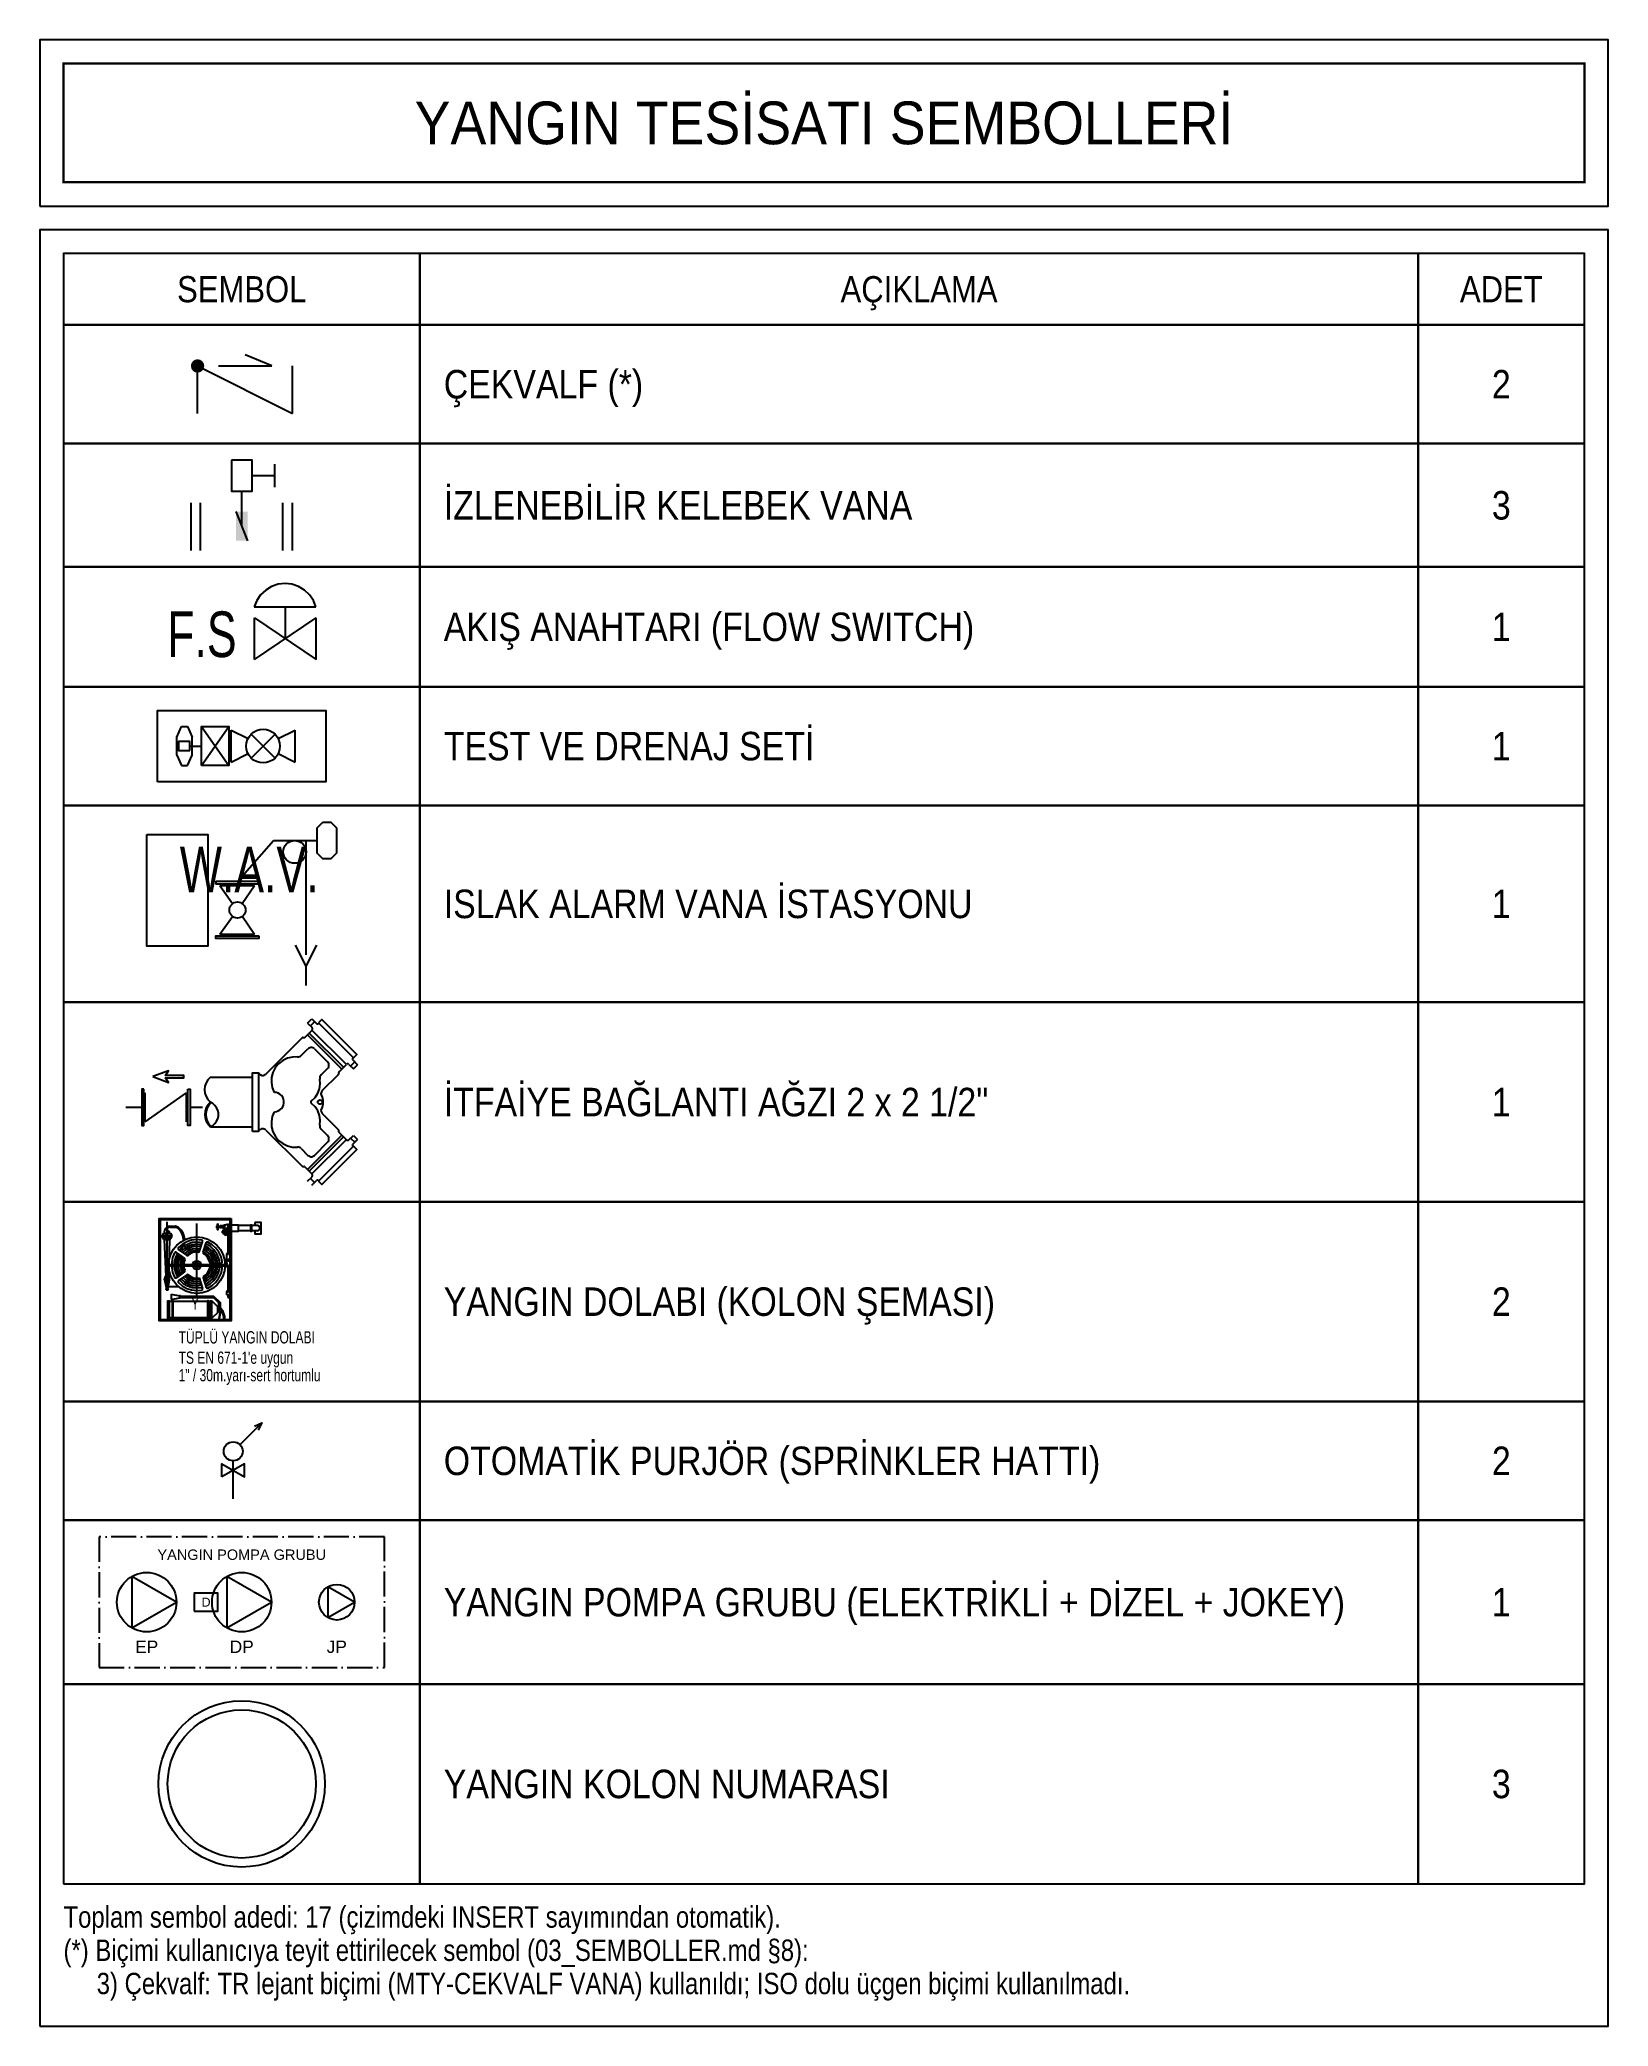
# Model space of a CAD drawing. Header units: centimetres. Extents: x -576 to 3610, y -1263 to 265.
# Drawn here: x 2950 to 3610, y -836 to 0 of the extents above; entities that cross this region are included whole.
import ezdxf
from ezdxf.enums import TextEntityAlignment as Align

# ---------------------------------------------------------------- set-up
doc = ezdxf.new("R2010")
doc.units = ezdxf.units.CM
doc.linetypes.add('DASHDOT', pattern=[3.556, 2.54, -0.508, 0, -0.508])
for name, color, linetype in [('MTY-PISSU-KOLONNO', 211, 'Continuous'), ('MTY-VANA', 1, 'Continuous'), ('ROTAS-LEJANT-BASLIK', 5, 'Continuous'), ('ROTAS-LEJANT-CERCEVE', 7, 'Continuous'), ('ROTAS-LEJANT-YAZI', 7, 'Continuous'), ('ROTAS-YANGIN-SEMBOL', 10, 'Continuous')]:
    doc.layers.add(name, color=color, linetype=linetype)
doc.styles.add('ANOTATIVO', font='arial.ttf')
doc.styles.add('CAP', font='wturkce.SHX', dxfattribs={"width": 0.65})
doc.styles.add('ROTAS', font='arial.ttf')

msp = doc.modelspace()

# ---------------------------------------------------------------- texts
at = {"layer": 'ROTAS-LEJANT-BASLIK', "style": 'ROTAS', "width": 0.9}
msp.add_text('YANGIN TESİSATI SEMBOLLERİ', height=18, dxfattribs=at).set_placement((3280, -35), align=Align.MIDDLE_CENTER)
at = {"layer": 'ROTAS-LEJANT-YAZI', "style": 'ROTAS', "width": 0.85}
for s, height, p in [('SEMBOL', 11, (3035, -105)), ('AÇIKLAMA', 11, (3320, -105)), ('ADET', 11, (3565, -105)), ('2', 12, (3565, -145)), ('3', 12, (3565, -195.96)), ('1', 12, (3565, -247.12)), ('1', 12, (3565, -297.32)), ('1', 12, (3565, -363.73)), ('1', 12, (3565, -447.15)), ('2', 12, (3565, -531.15)), ('2', 12, (3565, -598.15)), ('1', 12, (3565, -657.65)), ('3', 12, (3565, -734.15))]:
    msp.add_text(s, height=height, dxfattribs=at).set_placement(p, align=Align.MIDDLE_CENTER)
at = {"layer": 'ROTAS-LEJANT-YAZI', "style": 'ROTAS'}
for s, height, width, p in [('ÇEKVALF (*)', 12, 0.85, (3120, -145)), ('İZLENEBİLİR KELEBEK VANA', 12, 0.85, (3120, -195.96)), ('AKIŞ ANAHTARI (FLOW SWITCH)', 12, 0.85, (3120, -247.12)), ('TEST VE DRENAJ SETİ', 12, 0.85, (3120, -297.32)), ('ISLAK ALARM VANA İSTASYONU', 12, 0.85, (3120, -363.73)), ('İTFAİYE BAĞLANTI AĞZI 2 x 2 1/2"', 12, 0.85, (3120, -447.15)), ('YANGIN DOLABI (KOLON ŞEMASI)', 12, 0.85, (3120, -531.15)), ('OTOMATİK PURJÖR (SPRİNKLER HATTI)', 12, 0.85, (3120, -598.15)), ('YANGIN POMPA GRUBU (ELEKTRİKLİ + DİZEL + JOKEY)', 12, 0.85, (3120, -657.65)), ('YANGIN KOLON NUMARASI', 12, 0.85, (3120, -734.15)), ('Toplam sembol adedi: 17 (çizimdeki INSERT sayımından otomatik).', 9, 0.8, (2960, -790.15)), ('(*) Biçimi kullanıcıya teyit ettirilecek sembol (03_SEMBOLLER.md §8):', 9, 0.8, (2960, -804.15)), ('     3) Çekvalf: TR lejant biçimi (MTY-CEKVALF VANA) kullanıldı; ISO dolu üçgen biçimi kullanılmadı.', 9, 0.8, (2960, -818.15))]:
    msp.add_text(s, height=height, dxfattribs=dict(at, width=width)).set_placement(p, align=Align.MIDDLE_LEFT)

# ---------------------------------------------------------------- blocks, each defined once
blk = doc.blocks.new('MTY-CEKVALF VANA')
at = {"layer": 'MTY-VANA'}
h = blk.add_hatch(color=256, dxfattribs=at)
edge = h.paths.add_edge_path()
edge.add_arc((-10, 5), 1.41, 180, 540, ccw=False)
for p, q in [((-10, -5), (-10, 5)), ((-10, 5), (10, -5)), ((-5.6, 5), (5.6, 5)), ((5.6, 5), (0, 7.32)), ((10, -5), (10, 5))]:
    blk.add_line(p, q, dxfattribs=at)
at = {"layer": 'MTY-VANA', "style": 'CAP', "width": 0.65}
blk.add_attdef('CAP', text='', height=5, rotation=153.4349, dxfattribs=at).set_placement((0, 0), align=Align.CENTER)
blk = doc.blocks.new('MTY-IZLENEBILIR KELEBEK VANA')
at = {"layer": 'MTY-VANA'}
for p, q in [((6.98, 8.19), (6.98, 13.07)), ((6.98, 8.19), (6.98, 13.07)), ((6.98, 8.19), (6.98, 13.07)), ((6.98, 8.19), (6.98, 13.07)), ((6.98, 10.63), (2.17, 10.63)), ((6.98, 10.63), (2.17, 10.63)), ((6.98, 10.63), (2.17, 10.63)), ((6.98, 10.63), (2.17, 10.63)), ((-1.22, 3.06), (1.22, -3.06)), ((-1.22, 3.06), (1.22, -3.06)), ((-1.22, 3.06), (1.22, -3.06))]:
    blk.add_line(p, q, dxfattribs=at)
at = {"layer": 'MTY-VANA', "linetype": 'Continuous'}
for p, q in [((-10.66, -5.08), (-10.66, 4.92)), ((-10.66, -5.08), (-10.66, 4.92)), ((-10.66, -5.08), (-10.66, 4.92)), ((-10.66, -5.08), (-10.66, 4.92)), ((-8.66, -5.08), (-8.66, 4.92)), ((-8.66, -5.08), (-8.66, 4.92)), ((-8.66, -5.08), (-8.66, 4.92)), ((-8.66, -5.08), (-8.66, 4.92)), ((0, 0), (0, 7.39)), ((0, 0), (0, 7.39)), ((0, 0), (0, 7.39)), ((0, 0), (0, 7.39)), ((8.66, -5.08), (8.66, 4.92)), ((8.66, -5.08), (8.66, 4.92)), ((8.66, -5.08), (8.66, 4.92)), ((8.66, -5.08), (8.66, 4.92)), ((10.66, -5.08), (10.66, 4.92)), ((10.66, -5.08), (10.66, 4.92)), ((10.66, -5.08), (10.66, 4.92)), ((10.66, -5.08), (10.66, 4.92))]:
    blk.add_line(p, q, dxfattribs=at)
at = {"layer": 'MTY-VANA'}
blk.add_lwpolyline([(-2.17, 13.88), (-2.17, 7.39), (2.17, 7.39), (2.17, 13.88)], close=True, dxfattribs=at)
blk.add_lwpolyline([(-2.17, 13.88), (-2.17, 7.39), (2.17, 7.39), (2.17, 13.88)], close=True, dxfattribs=at)
blk.add_lwpolyline([(-2.17, 13.88), (-2.17, 7.39), (2.17, 7.39), (2.17, 13.88)], close=True, dxfattribs=at)
blk.add_lwpolyline([(-2.17, 13.88), (-2.17, 7.39), (2.17, 7.39), (2.17, 13.88)], close=True, dxfattribs=at)
at = {"layer": 'MTY-VANA', "linetype": 'Continuous'}
blk.add_trace([(-1.22, 3.06), (1.22, 3.06), (-1.22, -3.06), (1.22, -3.06)], dxfattribs=at)
blk.add_trace([(-1.22, 3.06), (1.22, 3.06), (-1.22, -3.06), (1.22, -3.06)], dxfattribs=at)
blk.add_trace([(-1.22, 3.06), (1.22, 3.06), (-1.22, -3.06), (1.22, -3.06)], dxfattribs=at)
blk.add_trace([(-1.22, 3.06), (1.22, 3.06), (-1.22, -3.06), (1.22, -3.06)], dxfattribs=at)
at = {"layer": 'MTY-VANA', "style": 'CAP', "width": 0.65}
blk.add_attdef('CAP', text='', height=5, rotation=270, dxfattribs=at).set_placement((0, 0), align=Align.CENTER)
blk = doc.blocks.new('ROTAS-AKIS-ANAHTARI')
for p, q in [((-6.54, 3.08), (6.47, 3.08)), ((-6.5, -8), (-6.5, 0.8)), ((-6.5, 0.8), (6.54, -8)), ((-6.5, -8), (6.54, 0.8)), ((0.02, -3.6), (0.02, 3.08)), ((6.54, -8), (6.54, 0.8))]:
    blk.add_line(p, q)
blk.add_lwpolyline([(6.47, 3.08), (5.93, 4.43), (5.11, 5.63), (4.05, 6.63), (2.8, 7.38), (1.42, 7.85), (-0.03, 8), (-1.48, 7.85), (-2.86, 7.38), (-4.11, 6.63), (-5.17, 5.63), (-5.99, 4.43), (-6.54, 3.08)])
at = {"style": 'ROTAS', "width": 0.7}
blk.add_text('F.S', height=9.6, dxfattribs=at).set_placement((-24.83, -7.46))
at = {"style": 'ROTAS'}
blk.add_attdef('NO', text='', height=6, dxfattribs=at).set_placement((0, 11), align=Align.BOTTOM_CENTER)
blk = doc.blocks.new('ROTAS-TEST-DRENAJ')
for p, q in [((-13.69, 1.91), (-12.71, 4.1)), ((-11.41, 4.1), (-10.43, 1.91)), ((-10.95, 0), (-8.45, 0)), ((-8.45, 4.1), (-2.75, -4.1)), ((-8.45, -4.1), (-2.75, 4.1)), ((-8.45, 4.1), (-2.75, -4.1)), ((-8.45, -4.1), (-2.75, 4.1)), ((-2.75, 0), (-2.23, 0)), ((-2.23, 3.36), (1.32, 1.59)), ((-2.23, -3.36), (-2.23, 3.36)), ((1.98, -2.51), (7, 2.51)), ((1.98, 2.51), (7, -2.51)), ((7.67, 1.59), (11.21, 3.36)), ((11.21, -3.36), (11.21, 3.36)), ((-13.69, -1.91), (-12.71, -4.1)), ((-11.41, -4.1), (-10.43, -1.91)), ((-2.23, -3.36), (1.32, -1.59)), ((7.67, -1.59), (11.21, -3.36))]:
    blk.add_line(p, q)
for points in [[(-17.7, -7.5), (-17.7, 7.5), (17.7, 7.5), (17.7, -7.5), (-17.7, -7.5)], [(-13.69, -1.91), (-13.69, 1.91)], [(-10.95, -0.94), (-10.95, 0.94), (-13.3, 0.94), (-13.3, -0.94), (-10.95, -0.94)], [(-12.71, 4.1), (-11.41, 4.1)], [(-10.43, -1.91), (-10.43, 1.91)], [(-8.45, -4.1), (-8.45, 4.1), (-2.75, 4.1), (-2.75, -4.1), (-8.45, -4.1)], [(-12.71, -4.1), (-11.41, -4.1)]]:
    blk.add_lwpolyline(points)
blk.add_circle((4.49, 0), 3.55)
at = {"style": 'ROTAS'}
blk.add_attdef('NO', text='', height=6, dxfattribs=at).set_placement((0, 10.5), align=Align.BOTTOM_CENTER)
blk = doc.blocks.new('ROTAS-ISLAK-ALARM')
for p, q in [((-0.92, 4.74), (6.69, 13.33)), ((6.69, 13.33), (13.49, 13.33)), ((13.49, 13.33), (13.49, -10.69)), ((13.49, 13.33), (15.89, 13.33)), ((-4.58, 3.86), (-1.93, 0.07)), ((-4.58, 3.86), (2.71, 3.86)), ((0.11, 0.07), (2.71, 3.86)), ((-4.58, -6.39), (-1.96, -2.64)), ((0.14, -2.64), (2.71, -6.39)), ((-4.58, -6.39), (2.71, -6.39)), ((11.25, -8.71), (13.49, -13.09)), ((15.72, -8.71), (13.49, -13.09)), ((13.49, -13.09), (13.49, -17.21))]:
    blk.add_line(p, q)
for points in [[(17.09, 17.21), (18.76, 17.21), (19.96, 16.01), (19.96, 10.65), (18.76, 9.45), (17.09, 9.45), (15.89, 10.65), (15.89, 16.01), (17.09, 17.21)], [(-19.96, 14.61), (-7.13, 14.61), (-7.13, -8.92), (-19.96, -8.92), (-19.96, 14.61)], [(3.58, 4.2), (3.58, 4.74), (-5.42, 4.74), (-5.42, 4.2), (3.58, 4.2)], [(3.58, -6.73), (3.58, -7.26), (-5.42, -7.26), (-5.42, -6.73), (3.58, -6.73)]]:
    blk.add_lwpolyline(points)
for centre, radius in [((11.14, 10.95), 2.4), ((-0.91, -1.3), 1.7)]:
    blk.add_circle(centre, radius)
at = {"style": 'ROTAS', "width": 0.7}
blk.add_text('W.A.V.', height=9.6, dxfattribs=at).set_placement((-13.03, 2.41))
at = {"style": 'ROTAS'}
blk.add_attdef('NO', text='', height=6, dxfattribs=at).set_placement((0, 20.21), align=Align.BOTTOM_CENTER)
blk = doc.blocks.new('ROTAS-ITFAIYE-AGZI')
for p, q in [((16.43, 19.72), (17.46, 20.75)), ((17.12, 19.03), (18.15, 20.06)), ((17.46, 20.75), (18.56, 19.65)), ((6.04, 7), (15.04, 16)), ((15.21, 16.07), (15.54, 16.07)), ((15.71, 16.14), (17.53, 17.96)), ((16.37, 16.8), (24.93, 8.24)), ((16.43, 19.72), (17.53, 18.62)), ((16.8, 17.23), (25.36, 8.67)), ((17.51, 17.94), (25.96, 9.5)), ((19.21, 19.65), (19.23, 19.67)), ((14.83, 11.61), (16.51, 13.29)), ((18.14, 13.29), (21.42, 10.01)), ((27.16, 8.99), (28.18, 10.02)), ((27.77, 11.09), (27.79, 11.11)), ((27.77, 10.43), (28.87, 9.33)), ((-7.82, 6.2), (2.7, 6.2)), ((4.16, 7.31), (4.29, 7.13)), ((19.8, 6.76), (21.42, 8.38)), ((20.09, 2.88), (24.13, 6.92)), ((24.2, 7.08), (24.2, 7.42)), ((24.27, 7.58), (26.09, 9.4)), ((26.74, 9.4), (27.84, 8.3)), ((27.84, 8.3), (28.87, 9.33)), ((-24.06, -4.97), (-24.06, 2.34)), ((-13.78, -4.97), (-13.78, 2.34)), ((-28.87, -1.3), (-24.94, -1.3)), ((-12.9, -1.3), (-9.79, -1.3)), ((20.09, -2.88), (24.13, -6.92)), ((-7.82, -6.2), (2.7, -6.2)), ((4.16, -7.31), (4.29, -7.13)), ((6.04, -7), (15.05, -16)), ((16.37, -16.8), (24.93, -8.24)), ((16.8, -17.23), (25.36, -8.67)), ((17.51, -17.94), (25.96, -9.5)), ((19.8, -6.76), (21.42, -8.38)), ((24.2, -7.42), (24.2, -7.08)), ((24.27, -7.58), (26.09, -9.4)), ((26.74, -9.4), (27.84, -8.3)), ((27.16, -8.99), (28.19, -10.02)), ((27.77, -10.43), (28.87, -9.33)), ((27.84, -8.3), (28.87, -9.33)), ((14.83, -11.61), (16.51, -13.29)), ((18.14, -13.29), (21.42, -10.01)), ((27.77, -11.09), (27.79, -11.11)), ((15.21, -16.07), (15.54, -16.07)), ((15.71, -16.14), (17.53, -17.96)), ((16.43, -19.72), (17.53, -18.62)), ((17.12, -19.03), (18.15, -20.06)), ((17.46, -20.75), (18.56, -19.65)), ((19.22, -19.65), (19.24, -19.67))]:
    blk.add_line(p, q)
for points in [[(19.14, 19.76), (27.89, 11.01), (28.71, 11.83), (19.95, 20.58), (19.14, 19.76)], [(15.21, 16.07), (15.16, 16.07), (15.12, 16.05), (15.08, 16.03), (15.04, 16)], [(15.54, 16.07), (15.59, 16.08), (15.63, 16.09), (15.67, 16.11), (15.71, 16.14)], [(17.53, 17.96), (17.6, 18.04), (17.64, 18.14), (17.66, 18.24), (17.66, 18.34), (17.64, 18.44), (17.6, 18.54), (17.53, 18.62)], [(18.56, 19.65), (18.64, 19.58), (18.73, 19.54), (18.84, 19.51), (18.94, 19.51), (19.04, 19.54), (19.13, 19.58), (19.21, 19.65)], [(13.92, 11.28), (12.63, 11.24), (11.37, 10.93), (10.21, 10.36), (9.2, 9.56), (8.37, 8.56), (7.78, 7.42), (7.45, 6.17), (7.38, 4.88), (7.59, 3.6), (8.07, 2.4)], [(13.92, 11.28), (14.17, 11.28), (14.41, 11.34), (14.63, 11.45), (14.83, 11.61)], [(18.14, 13.29), (17.94, 13.45), (17.7, 13.56), (17.45, 13.62), (17.19, 13.62), (16.94, 13.56), (16.71, 13.45), (16.51, 13.29)], [(21.42, 8.38), (21.58, 8.58), (21.69, 8.81), (21.75, 9.07), (21.75, 9.33), (21.69, 9.58), (21.58, 9.81), (21.42, 10.01)], [(27.77, 11.09), (27.71, 11.01), (27.66, 10.91), (27.64, 10.81), (27.64, 10.71), (27.66, 10.61), (27.71, 10.51), (27.77, 10.43)], [(-22.16, 6.34), (-18.25, 4.9), (-19, 6.04), (-14.48, 6.04), (-14.48, 6.64), (-19, 6.64), (-18.25, 7.79), (-22.16, 6.34)], [(-7.82, 6.2), (-8.44, 5.57), (-8.9, 4.81), (-9.19, 3.98), (-9.29, 3.1), (-9.19, 2.22), (-8.9, 1.38), (-8.44, 0.63), (-7.82, 0)], [(2.7, -7.31), (2.7, 7.31), (4.16, 7.31), (4.16, -7.31), (2.7, -7.31)], [(4.29, 7.13), (4.46, 6.95), (4.66, 6.81), (4.89, 6.71), (5.13, 6.66), (5.38, 6.67), (5.62, 6.73), (5.84, 6.84), (6.04, 7)], [(17.38, 0.35), (18.27, 1.18), (18.95, 2.19), (19.39, 3.32), (19.57, 4.52), (19.48, 5.73)], [(19.8, 6.76), (19.63, 6.54), (19.51, 6.29), (19.46, 6.01), (19.48, 5.73)], [(24.13, 6.92), (24.16, 6.95), (24.18, 6.99), (24.19, 7.04), (24.2, 7.08)], [(24.27, 7.58), (24.24, 7.55), (24.22, 7.51), (24.2, 7.46), (24.2, 7.42)], [(26.74, 9.4), (26.66, 9.47), (26.57, 9.51), (26.47, 9.54), (26.36, 9.54), (26.26, 9.51), (26.17, 9.47), (26.09, 9.4)], [(-24.4, 3.21), (-24.94, 3.21), (-24.94, -5.82), (-24.4, -5.82), (-24.4, 3.21)], [(-24.06, -4.97), (-13.78, 2.34)], [(-13.44, 3.21), (-12.9, 3.21), (-12.9, -5.82), (-13.44, -5.82), (-13.44, 3.21)], [(8.13, -2.4), (8.63, -2.35), (9.1, -2.19), (9.54, -1.94), (9.91, -1.61), (10.21, -1.2), (10.41, -0.74), (10.51, -0.25), (10.51, 0.25), (10.41, 0.74), (10.21, 1.2), (9.91, 1.61), (9.54, 1.94), (9.1, 2.19), (8.63, 2.35), (8.13, 2.4)], [(17.38, 0.35), (17.31, 0.28), (17.26, 0.2), (17.22, 0.1), (17.21, 0), (17.22, -0.1), (17.26, -0.2), (17.31, -0.28), (17.38, -0.35)], [(20.09, 2.88), (19.96, 2.72), (19.85, 2.53), (19.78, 2.34), (19.75, 2.13)], [(19.75, 2.13), (19.75, 2.1), (19.76, 2.07), (19.77, 2.03), (19.78, 2.01)], [(19.78, -2), (20.11, -1.24), (20.28, -0.42), (20.28, 0.42), (20.11, 1.24), (19.78, 2.01)], [(-7.82, 0), (-8.4, -0.65), (-8.84, -1.4), (-9.11, -2.23), (-9.2, -3.1), (-9.11, -3.97), (-8.84, -4.8), (-8.4, -5.55), (-7.82, -6.2)], [(-7.6, -0.11), (-8.17, -0.73), (-8.61, -1.46), (-8.88, -2.26), (-8.97, -3.1), (-8.88, -3.94), (-8.61, -4.75), (-8.17, -5.47), (-7.6, -6.09)], [(-7.82, -6.2), (-7.21, -5.85), (-6.68, -5.37), (-6.26, -4.8), (-5.97, -4.15), (-5.82, -3.46), (-5.82, -2.75), (-5.97, -2.05), (-6.26, -1.4), (-6.68, -0.83), (-7.21, -0.35), (-7.82, 0)], [(8.07, -2.4), (7.59, -3.6), (7.38, -4.88), (7.45, -6.17), (7.78, -7.42), (8.38, -8.57), (9.2, -9.56), (10.21, -10.36), (11.37, -10.93), (12.63, -11.24), (13.92, -11.28)], [(19.48, -5.73), (19.57, -4.52), (19.39, -3.32), (18.95, -2.19), (18.27, -1.18), (17.38, -0.35)], [(19.78, -2), (19.77, -2.03), (19.76, -2.07), (19.75, -2.1), (19.75, -2.13)], [(19.75, -2.13), (19.78, -2.34), (19.85, -2.53), (19.96, -2.72), (20.09, -2.88)], [(6.04, -7), (5.84, -6.84), (5.62, -6.73), (5.38, -6.67), (5.13, -6.66), (4.89, -6.71), (4.66, -6.81), (4.46, -6.95), (4.29, -7.13)], [(19.48, -5.73), (19.46, -6.01), (19.51, -6.29), (19.63, -6.54), (19.8, -6.76)], [(19.48, -5.73), (19.46, -6.01), (19.51, -6.29), (19.63, -6.54), (19.8, -6.76)], [(21.42, -10.01), (21.58, -9.81), (21.69, -9.58), (21.75, -9.32), (21.75, -9.07), (21.69, -8.81), (21.58, -8.58), (21.42, -8.38)], [(24.2, -7.08), (24.19, -7.04), (24.18, -6.99), (24.16, -6.95), (24.13, -6.92)], [(24.2, -7.42), (24.2, -7.46), (24.22, -7.5), (24.24, -7.54), (24.27, -7.58)], [(26.09, -9.4), (26.17, -9.47), (26.26, -9.51), (26.37, -9.54), (26.47, -9.54), (26.57, -9.51), (26.66, -9.47), (26.74, -9.4)], [(14.83, -11.61), (14.64, -11.45), (14.41, -11.34), (14.17, -11.28), (13.92, -11.28)], [(16.51, -13.29), (16.71, -13.45), (16.94, -13.56), (17.2, -13.62), (17.45, -13.62), (17.71, -13.56), (17.94, -13.45), (18.14, -13.29)], [(19.14, -19.76), (27.89, -11.01), (28.71, -11.83), (19.95, -20.58), (19.14, -19.76)], [(27.77, -10.43), (27.71, -10.51), (27.66, -10.61), (27.64, -10.71), (27.64, -10.81), (27.66, -10.91), (27.71, -11.01), (27.77, -11.09)], [(15.05, -16), (15.08, -16.03), (15.12, -16.05), (15.16, -16.07), (15.21, -16.07)], [(15.71, -16.14), (15.67, -16.11), (15.63, -16.09), (15.59, -16.08), (15.54, -16.07)], [(17.53, -18.62), (17.6, -18.54), (17.64, -18.44), (17.66, -18.34), (17.66, -18.24), (17.64, -18.14), (17.6, -18.04), (17.53, -17.96)], [(19.22, -19.65), (19.13, -19.58), (19.04, -19.54), (18.94, -19.51), (18.84, -19.51), (18.74, -19.54), (18.64, -19.58), (18.56, -19.65)]]:
    blk.add_lwpolyline(points)
blk.add_circle((19.51, 0), 0.553)
at = {"style": 'ROTAS'}
blk.add_attdef('NO', text='', height=6, dxfattribs=at).set_placement((0, 23.75), align=Align.BOTTOM_CENTER)
blk = doc.blocks.new('ROTAS-YANGIN-DOLABI-KOLON')
for p, q in [((-22.4, -11), (-22.4, 25)), ((-20.9, 22.7), (-18.1, 22.7)), ((-20.9, 22.1), (-18.1, 22.1)), ((-20.9, 22.1), (-20.9, 22.1)), ((-6.9, -14), (-6.9, 24.1)), ((3.5, 21.8), (3.5, 22.8)), ((3.8, 22.8), (3.5, 22.8)), ((3.8, 21.8), (3.5, 21.8)), ((3.8, 20.7), (3.8, 23.9)), ((3.8, 23.9), (4.2, 23.9)), ((3.8, 21.8), (3.8, 22.8)), ((3.8, 20.7), (4.2, 20.7)), ((4.2, 20.7), (4.2, 23.9)), ((4.5, 22.8), (4.2, 22.8)), ((4.5, 21.8), (4.2, 21.8)), ((4.5, 21.8), (4.5, 22.8)), ((5.2, 22.5), (4.5, 22.5)), ((5.2, 22), (4.5, 22)), ((5.5, 22.8), (5.2, 22.8)), ((5.2, 21.8), (5.2, 22.8)), ((5.5, 21.8), (5.2, 21.8)), ((5.5, 21.8), (5.5, 22.8)), ((6, 22.6), (5.5, 22.6)), ((6, 21.9), (5.5, 21.9)), ((6, 21.8), (6, 22.8)), ((6.6, 22.8), (6, 22.8)), ((6.6, 21.8), (6, 21.8)), ((6.6, 23), (7.9, 23)), ((6.6, 21.6), (6.6, 23)), ((6.6, 21.6), (7.7, 21.6)), ((6.7, 20.5), (6.9, 20.7)), ((7.6, 21), (6.9, 20.7)), ((6.9, 20.7), (9.3, 18.8)), ((7.1, 21.3), (7.1, 23.3)), ((7.1, 23.3), (7.7, 23.3)), ((7.1, 21.3), (7.7, 21.3)), ((7.4, 21.3), (7.4, 23.3)), ((7.6, 21), (9.4, 19.5)), ((7.7, 21.3), (7.7, 23.3)), ((8.7, 21.8), (8.7, 20.1)), ((8.7, 21.8), (10.3, 21.8)), ((9.3, 23.1), (9.8, 23.1)), ((9.3, 23.1), (9.3, 21.8)), ((9.8, 23.1), (9.8, 21.8)), ((10.1, 23), (9.9, 23)), ((10.1, 19.2), (10.1, 24.1)), ((10.1, 24.1), (10.3, 24.1)), ((10.3, 24.1), (10.3, 19.2)), ((10.3, 21.8), (10.3, 20.1)), ((21.1, 23), (14.8, 23)), ((24.7, 23), (21.7, 23)), ((-24.3, 19), (-25, 17.9)), ((-25, 17.9), (-19.9, 17.9)), ((-25, 16.8), (-25, 17.9)), ((-25, 17.4), (-19.9, 17.4)), ((-25, 16.8), (-19.9, 16.8)), ((-25, 16.8), (-25, 16.8)), ((-24.1, 15.8), (-24.6, 16.7)), ((-24.3, 19), (-20.6, 19)), ((-24.1, 15.8), (-20.9, 15.8)), ((-23.9, 19.8), (-23.9, 19)), ((-23.9, 15.8), (-23.1, -3.5)), ((-22.7, 17.9), (-22.7, 19)), ((-22.7, 15.8), (-22.7, 16.8)), ((-22.1, 17.9), (-22.1, 19)), ((-22.1, 15.8), (-22.1, 16.8)), ((-21.1, 15.8), (-21.7, -3.5)), ((-21.1, 19.4), (-21.1, 19)), ((-20.9, 15.8), (-20.3, 16.7)), ((-20.6, 19), (-19.9, 17.9)), ((-19.9, 16.8), (-19.9, 17.9)), ((-19.9, 16.8), (-19.9, 16.8)), ((-12.2, 7.5), (-16.4, 10.5)), ((-5.5, 9.7), (-3.9, 14.6)), ((-3.7, 9.1), (-2.1, 14)), ((6.4, 20.1), (6.6, 20.3)), ((6.4, 20.1), (8.7, 18.2)), ((6.4, 20.1), (6.4, 20.1)), ((6.4, 19.2), (6.5, 19.9)), ((6.4, 19.2), (7.9, 18)), ((6.5, 19), (6.6, 19.1)), ((6.6, 20.3), (9, 18.4)), ((6.7, 20.5), (9.1, 18.5)), ((6.7, 20.2), (6.9, 20.4)), ((7.1, 18.7), (7.5, 19.2)), ((7.3, 18.5), (7.7, 19)), ((7.7, 18.1), (7.7, 18.1)), ((7.9, 18), (8.5, 18.2)), ((8, 19.8), (8.4, 20.3)), ((8.2, 19.6), (8.6, 20.1)), ((8.7, 18.1), (9, 18.4)), ((8.7, 18.2), (8.7, 18.1)), ((8.8, 18.5), (8.9, 18.6)), ((9.1, 18.5), (9.3, 18.8)), ((9.4, 19.5), (9.3, 18.8)), ((9.3, 19.3), (9.3, 9)), ((9.8, 19.3), (9.8, 9)), ((10.3, 19.2), (10.1, 19.2)), ((21.1, 20.3), (14.8, 20.3)), ((24.7, 20.3), (21.7, 20.3)), ((-22.4, 2.8), (8.7, 2.8)), ((-22.4, 2), (8.7, 2)), ((-22.1, 2.4), (9.6, 2.4)), ((-13.3, 6), (-17.5, 9)), ((0.5, 3.3), (5.6, 3.3)), ((0.5, 1.5), (5.6, 1.5)), ((8.7, 3.5), (8.7, 8.2)), ((8.7, 3.5), (8.7, 1.8)), ((9.3, 1), (9.3, -10.6)), ((9.8, 1), (9.8, -10.6)), ((10.3, 8.2), (10.3, 1.8)), ((-23.7, -5.3), (-23.7, -4.8)), ((-23.7, -5.1), (-21.1, -5.1)), ((-23.5, -4.5), (-21.3, -4.5)), ((-23.5, -5.6), (-21.3, -5.6)), ((-23.4, -4), (-23.4, -3.7)), ((-23.4, -4), (-21.4, -4)), ((-23.4, -4), (-21.4, -4)), ((-23.4, -4.5), (-23.4, -4)), ((-23.4, -4.5), (-21.4, -4.5)), ((-23.4, -6.7), (-23.4, -5.6)), ((-23.4, -6.7), (-21.4, -6.7)), ((-23.4, -6.7), (-22.8, -9.3)), ((-23.1, -3.5), (-21.7, -3.5)), ((-22.8, -9.3), (-23.1, -10)), ((-23.1, -10), (-21.7, -10)), ((-23.1, -10), (-22.9, -10.4)), ((-22.8, -9.3), (-22, -9.3)), ((-22, -9.3), (-21.4, -6.7)), ((-21.7, -10), (-22, -9.3)), ((-22, -10.4), (-21.7, -10)), ((-21.9, -8.7), (-16.5, -8.7)), ((-21.4, -4), (-21.4, -3.7)), ((-21.4, -4.5), (-21.4, -4)), ((-21.4, -6.7), (-21.4, -5.6)), ((-21.1, -5.3), (-21.1, -4.8)), ((-13.3, -1.1), (-17.5, -4.2)), ((-12.2, -2.7), (-16.4, -5.7)), ((-5.7, -4.3), (-3.9, -9.7)), ((-3.7, -4.3), (-2.1, -9.2)), ((-22.9, -10.4), (-22, -10.4)), ((-20.2, -12.7), (-20.2, -15.5)), ((-20.2, -12.7), (-15.8, -13.6)), ((-20.2, -15.5), (-15.8, -14.6)), ((-15.8, -13.6), (-15.8, -14.6)), ((4, -21.3), (4, -20.2)), ((4, -20.2), (5.3, -20.2)), ((5.2, -20), (4.4, -20)), ((5.3, -20.2), (5.3, -21.3)), ((8.7, -13), (8.7, -11.3)), ((8.7, -13), (10.3, -13)), ((9.3, -13), (9.3, -14.5)), ((9.3, -14.5), (9.8, -14.5)), ((9.8, -13), (9.8, -14.5)), ((10.3, -13), (10.3, -11.3)), ((5.3, -21.3), (4, -21.3))]:
    blk.add_line(p, q)
for points in [[(10.9, 26.7), (10.9, -26.7), (-26.5, -26.7), (-26.5, 26.7), (10.9, 26.7)], [(10.3, 26.1), (10.3, -26.1), (-25.9, -26.1), (-25.9, 26.1), (10.3, 26.1)], [(-20.9, 22.7), (-21.6, 22.5), (-22.3, 22.2), (-22.9, 21.8), (-23.4, 21.2), (-23.7, 20.5), (-23.9, 19.8)], [(-21.7, 21.9), (-21.9, 21.8), (-22, 21.7), (-22.2, 21.5), (-22.3, 21.4), (-22.3, 21.1), (-22.3, 20.9), (-22.3, 20.7), (-22.2, 20.5), (-22.1, 20.3), (-22, 20.2), (-21.8, 20.1), (-21.6, 20), (-21.4, 20)], [(-20.9, 22.1), (-21.1, 22.1), (-21.3, 22.1), (-21.5, 22), (-21.7, 21.9)], [(-16.3, 21.8), (-16.7, 22.1), (-17.1, 22.4), (-17.6, 22.6), (-18.1, 22.7)], [(-16.6, 21.4), (-17, 21.7), (-17.3, 21.9), (-17.7, 22), (-18.1, 22.1)], [(-13.8, 15.4), (-14, 17.1), (-14.5, 18.7), (-15.4, 20.2), (-16.6, 21.4)], [(-13.2, 15.7), (-13.5, 17.4), (-14.1, 19.1), (-15, 20.6), (-16.3, 21.8)], [(7.9, 20.7), (8, 20.8), (8, 20.9), (8.1, 21), (8.1, 21.1), (8.1, 21.2), (8, 21.3), (8, 21.4), (7.9, 21.5), (7.8, 21.6), (7.7, 21.6)], [(9.9, 23), (9.8, 23.2), (9.5, 23.3), (9.3, 23.4), (9, 23.5), (8.8, 23.5), (8.5, 23.4), (8.3, 23.3), (8, 23.2), (7.9, 23)], [(9.3, 21.1), (9.2, 21.2), (9.1, 21.3), (8.9, 21.4), (8.8, 21.5), (8.6, 21.5), (8.4, 21.4)], [(10.1, 21.4), (9.7, 21.1), (9.5, 20.7), (9.2, 20.2), (9.1, 19.8)], [(10.9, 23.2), (10.9, 20.1), (14.8, 20.1), (14.8, 23.2), (10.9, 23.2)], [(21.1, 23.2), (21.1, 20.1), (21.7, 20.1), (21.7, 23.2), (21.1, 23.2)], [(23.2, 20.3), (23.2, 18.7), (26.5, 18.7), (26.5, 24.6), (23.2, 24.6)], [(23.2, 24.6), (23.2, 23)], [(24.7, 20.3), (25, 20.4), (25.2, 20.5), (25.5, 20.7), (25.6, 20.9), (25.8, 21.1), (25.9, 21.4), (25.9, 21.7), (25.9, 21.9), (25.8, 22.2), (25.6, 22.4), (25.5, 22.6), (25.2, 22.8), (25, 22.9), (24.7, 23)], [(-24.6, 16.7), (-24.7, 16.7), (-24.8, 16.8), (-24.9, 16.8), (-25, 16.8)], [(-21.1, 19.4), (-21.1, 19.5), (-21.1, 19.7), (-21.2, 19.8), (-21.3, 19.9), (-21.4, 20)], [(-19.9, 16.8), (-20, 16.8), (-20.1, 16.8), (-20.2, 16.7), (-20.3, 16.7)], [(-16.5, 11.5), (-16.6, 11.4), (-16.6, 11.3), (-16.7, 11.1), (-16.7, 11), (-16.6, 10.8), (-16.6, 10.7), (-16.5, 10.6), (-16.4, 10.5)], [(-4.4, 15.4), (-7, 15.7), (-9.7, 15.3), (-12.2, 14.5), (-14.5, 13.2), (-16.5, 11.5)], [(-15.5, 10.6), (-15.6, 10.5), (-15.7, 10.4), (-15.8, 10.3), (-15.9, 10.1)], [(-15.5, 10.6), (-15, 11.3), (-14.6, 12), (-14.3, 12.8), (-14, 13.5)], [(-15.1, 10.3), (-14.5, 11.1), (-14, 12), (-13.6, 12.9), (-13.4, 13.9)], [(-4.4, 13), (-6.7, 13.3), (-9.1, 13), (-11.3, 12.3), (-13.3, 11.1), (-15, 9.5)], [(-4.7, 12), (-6.8, 12.2), (-8.9, 12), (-10.9, 11.3), (-12.6, 10.3), (-14.2, 8.9)], [(-4.1, 14), (-6.7, 14.3), (-9.3, 14.1), (-11.8, 13.2), (-14.1, 11.9)], [(-5.1, 10.9), (-6.9, 11.1), (-8.7, 10.9), (-10.4, 10.4), (-12, 9.5), (-13.3, 8.3)], [(-3.9, 14.6), (-3.9, 14.7), (-3.9, 14.8), (-3.9, 15), (-4, 15.1), (-4, 15.2), (-4.1, 15.3), (-4.3, 15.4), (-4.4, 15.4)], [(1.8, 3.3), (1.4, 5.1), (0.7, 6.8), (-0.4, 8.2), (-1.7, 9.4), (-3.3, 10.4)], [(2.9, 3.3), (2.4, 5.4), (1.6, 7.3), (0.4, 9), (-1.2, 10.3), (-3, 11.4)], [(3.9, 3.3), (3.5, 5.6), (2.5, 7.8), (1.2, 9.7), (-0.6, 11.3), (-2.6, 12.4)], [(5, 3.3), (4.5, 5.9), (3.5, 8.3), (1.9, 10.4), (0, 12.2), (-2.3, 13.4)], [(-1.2, 14.4), (-1.3, 14.4), (-1.5, 14.4), (-1.6, 14.4), (-1.7, 14.4), (-1.9, 14.3), (-2, 14.2), (-2.1, 14.1), (-2.1, 14)], [(6.3, 4.1), (5.7, 6.7), (4.6, 9.1), (3, 11.2), (1.1, 13), (-1.2, 14.4)], [(6.5, 19.9), (6.5, 19.9), (6.5, 20), (6.5, 20), (6.4, 20.1)], [(8.7, 18.2), (8.7, 18.2), (8.6, 18.2), (8.6, 18.2), (8.5, 18.2)], [(8.7, 20.1), (8.7, 19.9), (8.8, 19.8), (8.9, 19.6), (9, 19.5), (9.1, 19.4), (9.3, 19.3), (9.4, 19.3), (9.6, 19.3), (9.8, 19.3), (9.9, 19.4), (10.1, 19.5), (10.2, 19.6), (10.3, 19.8), (10.3, 19.9), (10.3, 20.1)], [(-18.5, 8.8), (-19.5, 6.3), (-20, 3.7), (-20, 1.1), (-19.5, -1.5), (-18.5, -3.9)], [(-17, 8.6), (-18.1, 6.3), (-18.7, 3.7), (-18.7, 1.1), (-18.1, -1.4), (-17, -3.8)], [(-17.5, 9), (-17.6, 9.1), (-17.8, 9.1), (-17.9, 9.1), (-18, 9.1), (-18.2, 9.1), (-18.3, 9), (-18.4, 8.9), (-18.5, 8.8)], [(-16.1, 8), (-17.1, 5.9), (-17.6, 3.6), (-17.6, 1.2), (-17.1, -1.1), (-16.1, -3.2)], [(-15.3, 7.4), (-16.1, 5.5), (-16.6, 3.5), (-16.6, 1.4), (-16.1, -0.7), (-15.3, -2.6)], [(-14.4, 6.7), (-15.1, 5.1), (-15.5, 3.3), (-15.5, 1.5), (-15.1, -0.3), (-14.4, -1.9)], [(-13.5, 6.1), (-14.2, 4.7), (-14.5, 3.2), (-14.5, 1.6), (-14.2, 0.1), (-13.5, -1.3)], [(-13.1, 5.2), (-13.6, 3.8), (-13.7, 2.4), (-13.6, 1), (-13.1, -0.3)], [(-13.1, 5.2), (-13.1, 5.3), (-13.1, 5.5), (-13.1, 5.6), (-13.1, 5.7), (-13.2, 5.9), (-13.3, 6)], [(-5.4, 9.9), (-6.9, 10.1), (-8.5, 9.9), (-9.9, 9.4), (-11.3, 8.6), (-12.4, 7.6)], [(-12.2, 7.5), (-12.1, 7.4), (-12, 7.4), (-11.8, 7.4), (-11.7, 7.4), (-11.5, 7.4), (-11.4, 7.5)], [(-6.2, 9.2), (-7.6, 9.2), (-9, 8.9), (-10.3, 8.3), (-11.4, 7.5)], [(-6.2, 9.2), (-6, 9.2), (-5.9, 9.3), (-5.8, 9.3), (-5.6, 9.4), (-5.5, 9.5), (-5.5, 9.7)], [(-3.7, 9.1), (-3.7, 9), (-3.7, 8.8), (-3.7, 8.7), (-3.6, 8.5), (-3.5, 8.4), (-3.4, 8.3)], [(0.7, 3.3), (0.4, 4.9), (-0.3, 6.3), (-1.2, 7.5), (-2.3, 8.5), (-3.6, 9.3)], [(-3.6, -4.5), (-2.3, -3.7), (-1.2, -2.7), (-0.3, -1.4), (0.4, 0), (0.7, 1.5)], [(-0.2, 3.9), (-0.6, 5.2), (-1.3, 6.4), (-2.3, 7.5), (-3.4, 8.3)], [(-3.4, -3.5), (-2.3, -2.7), (-1.3, -1.6), (-0.6, -0.4), (-0.2, 1)], [(-3.3, -5.5), (-1.7, -4.6), (-0.4, -3.4), (0.7, -1.9), (1.4, -0.3), (1.8, 1.5)], [(-3, -6.6), (-1.2, -5.5), (0.4, -4.1), (1.6, -2.5), (2.4, -0.6), (2.9, 1.5)], [(-2.6, -7.6), (-0.6, -6.4), (1.2, -4.9), (2.5, -3), (3.5, -0.8), (3.9, 1.5)], [(-2.3, -8.6), (0, -7.3), (1.9, -5.6), (3.5, -3.5), (4.5, -1.1), (5, 1.5)], [(-1.2, -9.6), (1.1, -8.2), (3, -6.4), (4.6, -4.3), (5.7, -1.9), (6.3, 0.7)], [(-0.2, 3.9), (-0.1, 3.7), (-0.1, 3.6), (0.1, 3.5), (0.2, 3.4), (0.3, 3.4), (0.5, 3.3)], [(0.5, 1.5), (0.3, 1.5), (0.2, 1.4), (0.1, 1.3), (-0.1, 1.2), (-0.1, 1.1), (-0.2, 1)], [(5.6, 3.3), (5.8, 3.4), (5.9, 3.4), (6, 3.5), (6.1, 3.6), (6.2, 3.7), (6.2, 3.8), (6.3, 4), (6.3, 4.1)], [(6.3, 0.7), (6.3, 0.9), (6.2, 1), (6.2, 1.1), (6.1, 1.3), (6, 1.3), (5.9, 1.4), (5.8, 1.5), (5.6, 1.5)], [(10.3, 8.2), (10.3, 8.4), (10.3, 8.5), (10.2, 8.7), (10.1, 8.8), (9.9, 8.9), (9.8, 9), (9.6, 9), (9.4, 9), (9.3, 9), (9.1, 8.9), (9, 8.8), (8.9, 8.7), (8.8, 8.5), (8.7, 8.4), (8.7, 8.2)], [(8.7, 1.8), (8.7, 1.6), (8.8, 1.5), (8.9, 1.3), (9, 1.2), (9.1, 1.1), (9.3, 1), (9.4, 1), (9.6, 1), (9.8, 1), (9.9, 1.1), (10.1, 1.2), (10.2, 1.3), (10.3, 1.5), (10.3, 1.6), (10.3, 1.8)], [(-23.5, -4.5), (-23.5, -4.5), (-23.6, -4.6), (-23.6, -4.6), (-23.7, -4.6), (-23.7, -4.7), (-23.7, -4.7), (-23.7, -4.8)], [(-23.7, -5.3), (-23.7, -5.4), (-23.7, -5.4), (-23.7, -5.5), (-23.6, -5.5), (-23.6, -5.6), (-23.5, -5.6), (-23.5, -5.6)], [(-23.1, -3.5), (-23.2, -3.5), (-23.3, -3.5), (-23.3, -3.5), (-23.4, -3.6), (-23.4, -3.6), (-23.4, -3.7), (-23.4, -3.7)], [(-21.4, -3.7), (-21.4, -3.7), (-21.4, -3.6), (-21.5, -3.6), (-21.5, -3.5), (-21.6, -3.5), (-21.6, -3.5), (-21.7, -3.5)], [(-21.1, -4.8), (-21.1, -4.7), (-21.1, -4.7), (-21.1, -4.6), (-21.2, -4.6), (-21.2, -4.6), (-21.3, -4.5), (-21.3, -4.5)], [(-21.3, -5.6), (-21.3, -5.6), (-21.2, -5.6), (-21.2, -5.5), (-21.1, -5.5), (-21.1, -5.4), (-21.1, -5.4), (-21.1, -5.3)], [(-18.5, -3.9), (-18.4, -4.1), (-18.3, -4.2), (-18.2, -4.2), (-18, -4.3), (-17.9, -4.3), (-17.8, -4.3), (-17.6, -4.2), (-17.5, -4.2)], [(-16.4, -5.7), (-16.5, -5.8), (-16.6, -5.9), (-16.6, -6), (-16.7, -6.1), (-16.7, -6.3), (-16.6, -6.4), (-16.6, -6.6), (-16.5, -6.7)], [(-16.5, -6.7), (-14.5, -8.4), (-12.2, -9.7), (-9.7, -10.5), (-7, -10.8), (-4.4, -10.6)], [(-15.9, -5.3), (-14, -7.1), (-11.8, -8.4), (-9.3, -9.2), (-6.7, -9.5), (-4.1, -9.2)], [(-15, -4.7), (-13.3, -6.3), (-11.3, -7.5), (-9.1, -8.2), (-6.7, -8.4), (-4.4, -8.1)], [(-14.2, -4.1), (-12.6, -5.5), (-10.9, -6.5), (-8.9, -7.1), (-6.8, -7.4), (-4.7, -7.1)], [(-13.3, -1.1), (-13.2, -1), (-13.1, -0.9), (-13.1, -0.8), (-13.1, -0.6), (-13.1, -0.5), (-13.1, -0.3)], [(-13.3, -3.4), (-12, -4.6), (-10.4, -5.5), (-8.7, -6.1), (-6.9, -6.3), (-5.1, -6.1)], [(-12.4, -2.8), (-11.3, -3.8), (-9.9, -4.6), (-8.5, -5.1), (-6.9, -5.2), (-5.4, -5.1)], [(-11.4, -2.7), (-11.5, -2.6), (-11.7, -2.6), (-11.8, -2.5), (-12, -2.5), (-12.1, -2.6), (-12.2, -2.7)], [(-11.4, -2.7), (-10.1, -3.6), (-8.7, -4.2), (-7.2, -4.4), (-5.7, -4.3)], [(-4.4, -10.6), (-4.3, -10.6), (-4.1, -10.5), (-4, -10.4), (-4, -10.3), (-3.9, -10.2), (-3.9, -10), (-3.9, -9.9), (-3.9, -9.7)], [(-3.4, -3.5), (-3.5, -3.6), (-3.6, -3.7), (-3.7, -3.8), (-3.7, -4), (-3.7, -4.1), (-3.7, -4.3)], [(-2.1, -9.2), (-2.1, -9.3), (-2, -9.4), (-1.9, -9.5), (-1.7, -9.6), (-1.6, -9.6), (-1.5, -9.6), (-1.3, -9.6), (-1.2, -9.6)], [(-22, -16.4), (-22.1, -16.4), (-22.1, -25), (-22, -25)], [(-21.1, -16.3), (-22, -16.3), (-22, -25.1), (-21.1, -25.1), (-21.1, -16.3)], [(-21.1, -24.9), (1.3, -24.9), (4, -22.2), (4, -19.3), (1.3, -16.6), (-21.1, -16.6)], [(-19.8, -16.3), (-19.8, -25.2), (-19.7, -25.3), (-19.2, -25.3), (-19.2, -25.2), (-19.2, -16.3), (-19.2, -16.2), (-19.7, -16.2), (-19.8, -16.3)], [(-15.5, -13.5), (-15.5, -14.7), (-15.8, -14.7), (-15.8, -13.5), (-15.5, -13.5)], [(-15.5, -13.7), (1.8, -13.7), (5.2, -17.1), (5.2, -20.2)], [(-15.5, -14.5), (1.8, -14.5), (4.4, -17.1), (4.4, -20.2)], [(-1.4, -16.3), (-1.4, -25.2), (-1.3, -25.3), (-0.9, -25.3), (-0.8, -25.2), (-0.8, -16.3), (-0.9, -16.2), (-1.3, -16.2), (-1.4, -16.3)], [(0.8, -16.3), (0.8, -25.2), (0.7, -25.3), (0.2, -25.3), (0.2, -25.2), (0.2, -16.3), (0.2, -16.2), (0.7, -16.2), (0.8, -16.3)], [(4, -19.6), (4.4, -19.6), (4.4, -20.2)], [(4.8, -20.5), (4.6, -20.7), (4.6, -21.1)], [(5.3, -20.2), (5.7, -20.2), (6.5, -21.2), (7.4, -24.4), (7.4, -25.4), (7.4, -25.5), (7.2, -25.5), (7.1, -25.4), (7.1, -24.4), (6.4, -22.1)], [(10.3, -11.3), (10.3, -11.2), (10.3, -11), (10.2, -10.9), (10.1, -10.8), (9.9, -10.7), (9.8, -10.6), (9.6, -10.6), (9.4, -10.6), (9.3, -10.6), (9.1, -10.7), (9, -10.8), (8.9, -10.9), (8.8, -11), (8.7, -11.2), (8.7, -11.3)], [(4, -21.9), (4.4, -21.9), (4.4, -21.3)], [(5.3, -21.3), (4.5, -25.4), (4.6, -25.5), (4.8, -25.5), (4.8, -25.4), (5.5, -21.5)], [(6.4, -22.1), (5.3, -21.3)]]:
    blk.add_lwpolyline(points)
for centre, radius in [((-6.9, 2.4), 14.7), ((9.2, 20.1), 0.219), ((9.9, 20.1), 0.219), ((-6.9, 2.4), 2.31), ((-6.9, 2.4), 1.24), ((9.2, 8.2), 0.219), ((9.2, 1.8), 0.219), ((9.5, 5), 0.466), ((9.9, 8.2), 0.219), ((9.9, 1.8), 0.219), ((4.6, -20.7), 0.361), ((9.2, -11.4), 0.219), ((9.9, -11.4), 0.219)]:
    blk.add_circle(centre, radius)
at = {"style": 'ROTAS', "width": 0.7}
for s, height, p in [('Y', 6.72, (-10, -20.8)), ('TÜPLÜ YANGIN DOLABI', 6.4, (-16.4, -38.4)), ("TS EN 671-1'e uygun", 6.4, (-16.4, -49)), ('1" / 30m.yarı-sert hortumlu', 6.4, (-16.4, -58.1))]:
    blk.add_text(s, height=height, dxfattribs=at).set_placement(p)
at = {"style": 'ROTAS'}
blk.add_attdef('NO', text='', height=6, dxfattribs=at).set_placement((0, 29.7), align=Align.BOTTOM_CENTER)
blk = doc.blocks.new('ROTAS-PURJOR-SPRINKLER')
for p, q in [((1.4, 11.4), (6, 16)), ((0, 0), (0, 8))]:
    blk.add_line(p, q)
blk.add_lwpolyline([(4.47, 15.26), (6, 16), (5.26, 14.47)])
blk.add_lwpolyline([(-2.4, 4.6), (-2.4, 7.4), (2.4, 4.6), (2.4, 7.4)], close=True)
blk.add_circle((0, 10), 2)
blk = doc.blocks.new('ROTAS-YANGIN-POMPA-SETI')
at = {"linetype": 'DASHDOT', "ltscale": 4}
blk.add_lwpolyline([(-57.6, -26.4), (57.6, -26.4), (57.6, 26.4), (-57.6, 26.4)], close=True, dxfattribs=at)
for points in [[(-26.4, 0), (-44.4, 10.392), (-44.4, -10.392)], [(12, 0), (-6, 10.392), (-6, -10.392)], [(-19.2, -3.6), (-9.6, -3.6), (-9.6, 3.6), (-19.2, 3.6)], [(45.6, 0), (34.8, 6.2352), (34.8, -6.2352)]]:
    blk.add_lwpolyline(points, close=True)
for centre, radius in [((-38.4, 0), 12), ((0, 0), 12), ((38.4, 0), 7.2)]:
    blk.add_circle(centre, radius)
at = {"style": 'ROTAS'}
for s, height, p in [('YANGIN POMPA GRUBU', 4.2, (0, 19.2)), ('D', 3.6, (-14.4, 0)), ('EP', 5, (-38.4, -18)), ('DP', 5, (0, -18)), ('JP', 5, (38.4, -18))]:
    blk.add_text(s, height=height, dxfattribs=at).set_placement(p, align=Align.MIDDLE_CENTER)
blk.add_attdef('NO', text='', height=6, dxfattribs=at).set_placement((0, 29.4), align=Align.BOTTOM_CENTER)
blk = doc.blocks.new('MTY-KOLON NO')
at = {"layer": 'MTY-PISSU-KOLONNO', "color": 1, "linetype": 'Continuous', "ltscale": 100}
blk.add_circle((0, 0), 27.5, dxfattribs=at)
at = {"layer": 'MTY-PISSU-KOLONNO', "color": 7, "linetype": 'Continuous', "ltscale": 100}
blk.add_circle((0, 0), 24.5, dxfattribs=at)
at = {"style": 'ANOTATIVO', "width": 0.65}
blk.add_attdef('K', text='', height=20, dxfattribs=at).set_placement((0, 0), align=Align.MIDDLE_CENTER)

# ---------------------------------------------------------------- linework, layer by layer
at = {"layer": 'ROTAS-LEJANT-CERCEVE'}
for points in [[(2950, -70), (3610, -70), (3610, 0), (2950, 0)], [(2950, -836.15), (3610, -836.15), (3610, -80), (2950, -80)], [(2960, -120), (3110, -120), (3110, -90), (2960, -90)], [(3110, -120), (3530, -120), (3530, -90), (3110, -90)], [(3530, -120), (3600, -120), (3600, -90), (3530, -90)], [(2960, -170), (3110, -170), (3110, -120), (2960, -120)], [(3110, -170), (3530, -170), (3530, -120), (3110, -120)], [(3530, -170), (3600, -170), (3600, -120), (3530, -120)], [(2960, -221.92), (3110, -221.92), (3110, -170), (2960, -170)], [(3110, -221.92), (3530, -221.92), (3530, -170), (3110, -170)], [(3530, -221.92), (3600, -221.92), (3600, -170), (3530, -170)], [(2960, -272.32), (3110, -272.32), (3110, -221.92), (2960, -221.92)], [(3110, -272.32), (3530, -272.32), (3530, -221.92), (3110, -221.92)], [(3530, -272.32), (3600, -272.32), (3600, -221.92), (3530, -221.92)], [(2960, -322.32), (3110, -322.32), (3110, -272.32), (2960, -272.32)], [(3110, -322.32), (3530, -322.32), (3530, -272.32), (3110, -272.32)], [(3530, -322.32), (3600, -322.32), (3600, -272.32), (3530, -272.32)], [(2960, -405.15), (3110, -405.15), (3110, -322.32), (2960, -322.32)], [(3110, -405.15), (3530, -405.15), (3530, -322.32), (3110, -322.32)], [(3530, -405.15), (3600, -405.15), (3600, -322.32), (3530, -322.32)], [(2960, -489.15), (3110, -489.15), (3110, -405.15), (2960, -405.15)], [(3110, -489.15), (3530, -489.15), (3530, -405.15), (3110, -405.15)], [(3530, -489.15), (3600, -489.15), (3600, -405.15), (3530, -405.15)], [(2960, -573.15), (3110, -573.15), (3110, -489.15), (2960, -489.15)], [(3110, -573.15), (3530, -573.15), (3530, -489.15), (3110, -489.15)], [(3530, -573.15), (3600, -573.15), (3600, -489.15), (3530, -489.15)], [(2960, -623.15), (3110, -623.15), (3110, -573.15), (2960, -573.15)], [(3110, -623.15), (3530, -623.15), (3530, -573.15), (3110, -573.15)], [(3530, -623.15), (3600, -623.15), (3600, -573.15), (3530, -573.15)], [(2960, -692.15), (3110, -692.15), (3110, -623.15), (2960, -623.15)], [(3110, -692.15), (3530, -692.15), (3530, -623.15), (3110, -623.15)], [(3530, -692.15), (3600, -692.15), (3600, -623.15), (3530, -623.15)], [(2960, -776.15), (3110, -776.15), (3110, -692.15), (2960, -692.15)], [(3110, -776.15), (3530, -776.15), (3530, -692.15), (3110, -692.15)], [(3530, -776.15), (3600, -776.15), (3600, -692.15), (3530, -692.15)]]:
    msp.add_lwpolyline(points, close=True, dxfattribs=at)
at = {"layer": 'ROTAS-LEJANT-CERCEVE', "const_width": 1}
msp.add_lwpolyline([(2960, -60), (3600, -60), (3600, -10), (2960, -10)], close=True, dxfattribs=at)

# ---------------------------------------------------------------- block references
at = {"layer": 'ROTAS-YANGIN-SEMBOL'}
for name, p, xscale, yscale in [('MTY-CEKVALF VANA', (3036.41, -147.32), 2, 2), ('MTY-IZLENEBILIR KELEBEK VANA', (3035, -204.76), 2, 2), ('ROTAS-AKIS-ANAHTARI', (3053.3, -244.92), 2, 2), ('ROTAS-TEST-DRENAJ', (3035, -297.32), 2, 2), ('ROTAS-ISLAK-ALARM', (3035, -363.73), 2, 2), ('ROTAS-ITFAIYE-AGZI', (3035, -447.15), 1.6870772007605812, 1.6870772007605812), ('ROTAS-YANGIN-DOLABI-KOLON', (3021.69, -517.71), 0.8084203203891871, 0.8084203203891871), ('ROTAS-PURJOR-SPRINKLER', (3031.4, -614.15), 2, 2), ('ROTAS-YANGIN-POMPA-SETI', (3035, -657.65), 1.0416666666666665, 1.0416666666666665), ('MTY-KOLON NO', (3035, -734.15), 1.2727272727272718, 1.2727272727272718)]:
    msp.add_blockref(name, p, dxfattribs=dict(at, xscale=xscale, yscale=yscale))

msp.set_redraw_order([(e.dxf.handle, doc.entitydb.next_handle()) for e in msp.query("TEXT MTEXT ATTDEF DIMENSION ARC_DIMENSION")])  # texts and dimensions are drawn at this point

doc.saveas('drawing.dxf')
